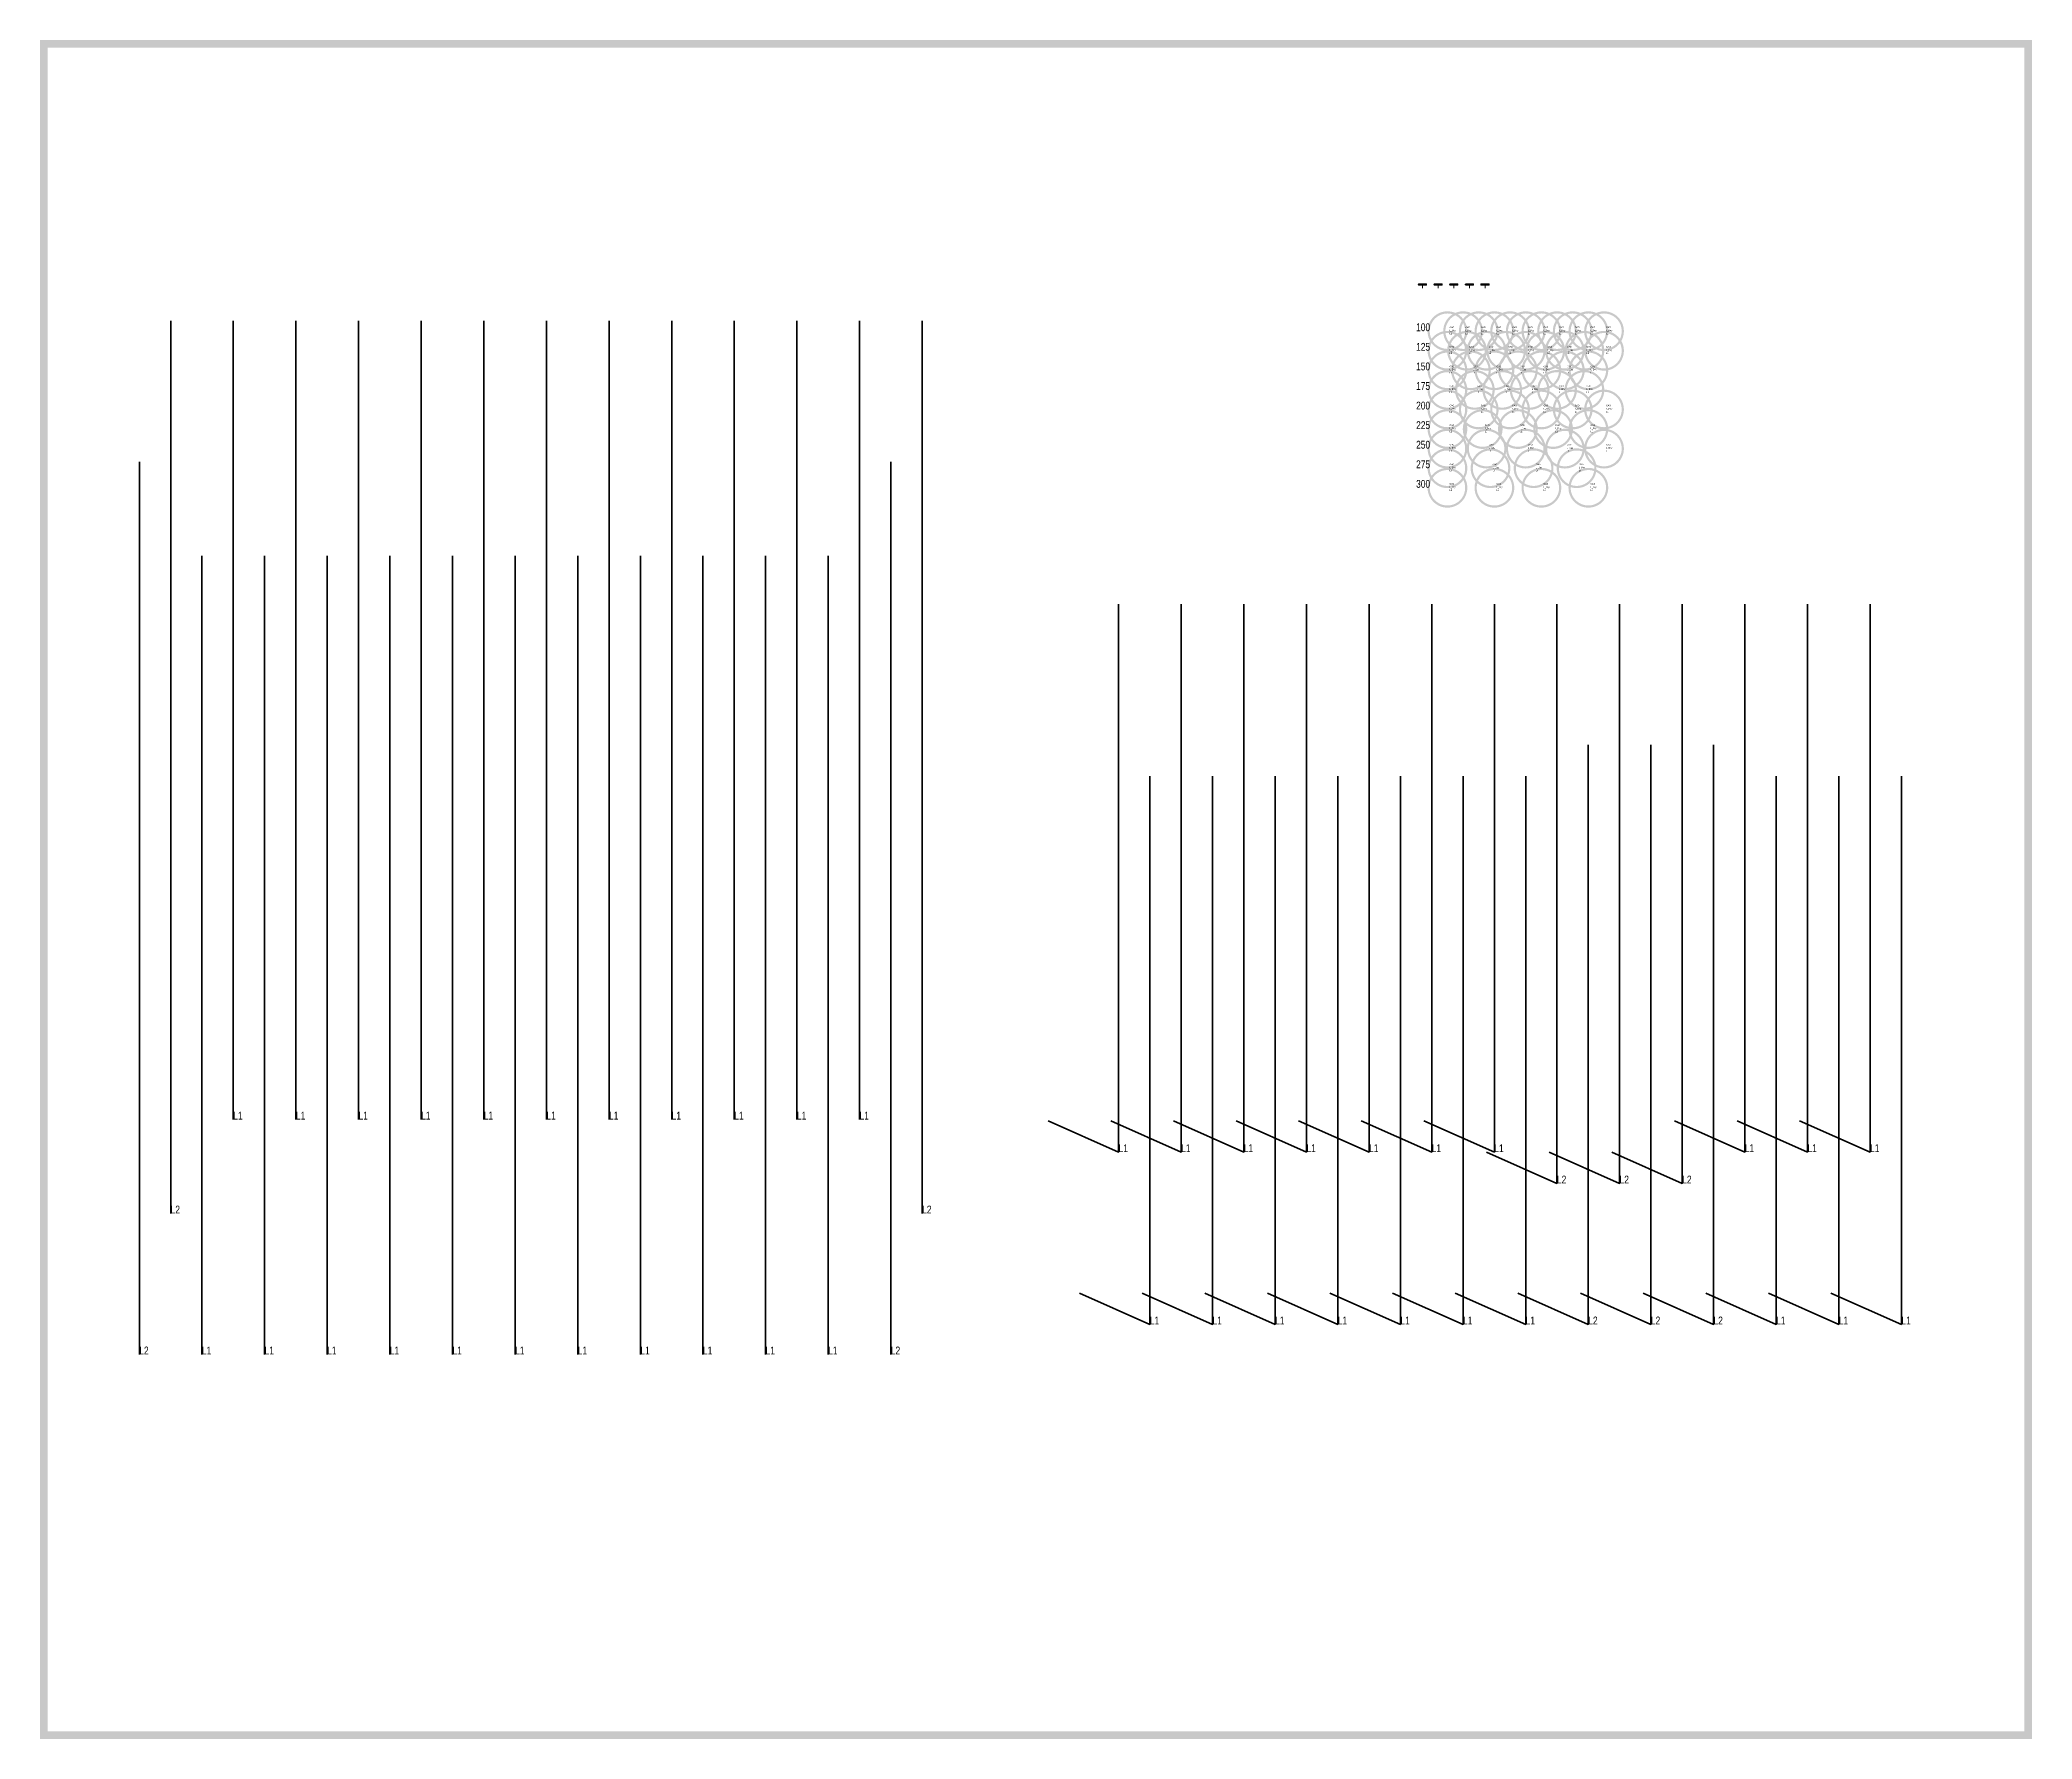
# Model space of a CAD drawing. Header units: millimetres. Extents: x 925681 to 1410834, y 71669 to 296428.
# Drawn here: x 1076529 to 1089254, y 272937 to 283789 of the extents above; entities that cross this region are included whole.
import ezdxf

# ---------------------------------------------------------------- set-up
doc = ezdxf.new("R2010")
doc.units = ezdxf.units.MM
doc.header["$LTSCALE"] = 100
for name, color, linetype, lineweight in [('Ap0305_MB', 41, 'Continuous', 25), ('Ap0315_FL', 145, 'Continuous', 13), ('Ap0401_Reinf', 1, 'Continuous', 50), ('Ap0404_Reinf.slab', 5, 'Continuous', 40)]:
    doc.layers.add(name, color=color, linetype=linetype, lineweight=lineweight)
doc.styles.add('Ap', font='1.shx', dxfattribs={"width": 0.8})
doc.styles.add('Ap_text ghi chu', font='1.shx', dxfattribs={"width": 0.8, "height": 250})

# ---------------------------------------------------------------- blocks, each defined once
blk = doc.blocks.new('*U147')
at = {"layer": 'Ap0401_Reinf', "ltscale": 500, "const_width": 240}
blk.add_lwpolyline([(0, -7, -1), (0, 7, -1)], format="xyb", close=True, dxfattribs=at)
at = {"layer": 'Defpoints', "lineweight": 90, "style": 'Ap_text ghi chu', "width": 0.8}
for tag, p in [('VITRI', (14, 20)), ('TYPE', (14, 0)), ('SH', (14, -20))]:
    blk.add_attdef(tag, p, '', height=10, dxfattribs=at)
blk = doc.blocks.new('*U139')
at = {"lineweight": 90}
for p in [(0, 0), (100, 0), (200, 0), (300, 0), (400, 0), (500, 0), (600, 0), (700, 0), (800, 0), (900, 0), (1000, 0)]:
    blk.add_blockref('*U147', p, dxfattribs=at).add_auto_attribs({'SH': 'L1', 'TYPE': 'L_Day', 'VITRI': 'CAO'})
blk = doc.blocks.new('*U145')
at = {"lineweight": 90}
for p in [(0, 0), (125, 0), (250, 0), (375, 0), (500, 0), (625, 0), (750, 0), (875, 0), (1000, 0)]:
    blk.add_blockref('*U147', p, dxfattribs=at).add_auto_attribs({'SH': 'L1', 'TYPE': 'L_Day', 'VITRI': 'CAO'})
blk = doc.blocks.new('*U140')
at = {"lineweight": 90}
for p in [(0, 0), (150, 0), (300, 0), (450, 0), (600, 0), (750, 0), (900, 0)]:
    blk.add_blockref('*U147', p, dxfattribs=at).add_auto_attribs({'SH': 'L1', 'TYPE': 'L_Day', 'VITRI': 'CAO'})
blk = doc.blocks.new('*U141')
at = {"lineweight": 90}
for p in [(0, 0), (175, 0), (350, 0), (525, 0), (700, 0), (875, 0)]:
    blk.add_blockref('*U147', p, dxfattribs=at).add_auto_attribs({'SH': 'L1', 'TYPE': 'L_Day', 'VITRI': 'CAO'})
blk = doc.blocks.new('*U142')
at = {"lineweight": 90}
for p in [(0, 0), (200, 0), (400, 0), (600, 0), (800, 0), (1000, 0)]:
    blk.add_blockref('*U147', p, dxfattribs=at).add_auto_attribs({'SH': 'L1', 'TYPE': 'L_Day', 'VITRI': 'CAO'})
blk = doc.blocks.new('*U143')
at = {"lineweight": 90}
for p in [(0, 0), (225, 0), (450, 0), (675, 0), (900, 0)]:
    blk.add_blockref('*U147', p, dxfattribs=at).add_auto_attribs({'SH': 'L1', 'TYPE': 'L_Day', 'VITRI': 'CAO'})
blk = doc.blocks.new('*U144')
at = {"lineweight": 90}
for p in [(0, 0), (250, 0), (500, 0), (750, 0), (1000, 0)]:
    blk.add_blockref('*U147', p, dxfattribs=at).add_auto_attribs({'SH': 'L1', 'TYPE': 'L_Day', 'VITRI': 'CAO'})
blk = doc.blocks.new('*U146')
at = {"lineweight": 90}
for p in [(0, 0), (275, 0), (550, 0), (825, 0)]:
    blk.add_blockref('*U147', p, dxfattribs=at).add_auto_attribs({'SH': 'L1', 'TYPE': 'L_Day', 'VITRI': 'CAO'})
blk = doc.blocks.new('*U295')
at = {"lineweight": 90}
for p in [(0, 0), (300, 0), (600, 0), (900, 0)]:
    blk.add_blockref('*U147', p, dxfattribs=at).add_auto_attribs({'SH': 'L1', 'TYPE': 'L_Day', 'VITRI': 'CAO'})
blk = doc.blocks.new('*U150')
at = {"layer": 'Ap0404_Reinf.slab', "lineweight": 90, "ltscale": 10}
blk.add_lwpolyline([(0, 3500), (0, 0), (-450, 200)], dxfattribs=at)
at = {"layer": 'Defpoints', "lineweight": 90, "style": 'Ap_text ghi chu', "width": 0.8}
blk.add_attdef('SH', (0, 0), '', height=50, dxfattribs=at)
blk = doc.blocks.new('*U151')
at = {"layer": 'Ap0404_Reinf.slab', "lineweight": 90, "ltscale": 10}
blk.add_lwpolyline([(0, 3700), (0, 0), (-450, 200)], dxfattribs=at)
at = {"layer": 'Defpoints', "lineweight": 90, "style": 'Ap_text ghi chu', "width": 0.8}
blk.add_attdef('SH', (0, 0), '', height=50, dxfattribs=at)
blk = doc.blocks.new('*U148')
at = {"layer": 'Ap0404_Reinf.slab', "lineweight": 90, "ltscale": 10}
blk.add_lwpolyline([(0, 5700), (0, 0)], dxfattribs=at)
at = {"layer": 'Defpoints', "lineweight": 90, "style": 'Ap_text ghi chu', "width": 0.8}
blk.add_attdef('SH', (0, 0), '', height=50, dxfattribs=at)
blk = doc.blocks.new('*U149')
at = {"layer": 'Ap0404_Reinf.slab', "lineweight": 90, "ltscale": 10}
blk.add_lwpolyline([(0, 5100), (0, 0)], dxfattribs=at)
at = {"layer": 'Defpoints', "lineweight": 90, "style": 'Ap_text ghi chu', "width": 0.8}
blk.add_attdef('SH', (0, 0), '', height=50, dxfattribs=at)
blk = doc.blocks.new('Moc')
at = {"layer": 'Ap0315_FL', "linetype": 'Continuous'}
h = blk.add_hatch(dxfattribs=at)
h.set_pattern_fill('ANSI31', color=256, scale=50, style=0)
h.set_pattern_definition([(45, (-447804.749, -236375.959), (-4.41941738, 4.41941738), [])])
h.paths.add_polyline_path([(25, 18), (25, 28), (-25, 28, 0.6), (-25, 18)])
blk.add_line((0, 18), (0, 0), dxfattribs=at)
blk.add_lwpolyline([(25, 18), (-25, 18, -0.6), (-25, 28), (25, 28), (25, 18)], format="xyb", dxfattribs=at)
blk = doc.blocks.new('*U351')
for p in [(0, 0), (100, 0), (200, 0), (300, 0), (400, 0)]:
    blk.add_blockref('Moc', p)

msp = doc.modelspace()

# ---------------------------------------------------------------- linework, layer by layer
at = {"layer": 'Defpoints', "const_width": 50}
msp.add_lwpolyline([(1076554, 283763.5), (1089229.2, 283763.5), (1089229.2, 272962.3), (1076554, 272962.3)], close=True, dxfattribs=at)

# ---------------------------------------------------------------- block references
for name, p in [('*U351', (1085361, 282203.2)), ('*U139', (1085519.6, 281928.2)), ('*U145', (1085519.6, 281803.2)), ('*U140', (1085519.6, 281678.2)), ('*U141', (1085519.6, 281553.2)), ('*U142', (1085519.6, 281428.2)), ('*U143', (1085519.6, 281303.2)), ('*U144', (1085519.6, 281178.2)), ('*U146', (1085519.6, 281053.2)), ('*U295', (1085519.6, 280928.2))]:
    msp.add_blockref(name, p)
for name, p, values in [('*U148', (1077364.7, 276294.2), {'SH': 'L2'}), ('*U149', (1077764.7, 276894.2), {'SH': 'L1'}), ('*U149', (1078164.7, 276894.2), {'SH': 'L1'}), ('*U149', (1078564.7, 276894.2), {'SH': 'L1'}), ('*U149', (1078964.7, 276894.2), {'SH': 'L1'}), ('*U149', (1079364.7, 276894.2), {'SH': 'L1'}), ('*U149', (1079764.7, 276894.2), {'SH': 'L1'}), ('*U149', (1080164.7, 276894.2), {'SH': 'L1'}), ('*U149', (1080564.7, 276894.2), {'SH': 'L1'}), ('*U149', (1080964.7, 276894.2), {'SH': 'L1'}), ('*U149', (1081364.7, 276894.2), {'SH': 'L1'}), ('*U149', (1081764.7, 276894.2), {'SH': 'L1'}), ('*U148', (1082164.7, 276294.2), {'SH': 'L2'}), ('*U148', (1077164.7, 275394.2), {'SH': 'L2'}), ('*U148', (1081964.7, 275394.2), {'SH': 'L2'}), ('*U149', (1077564.7, 275394.2), {'SH': 'L1'}), ('*U149', (1077964.7, 275394.2), {'SH': 'L1'}), ('*U149', (1078364.7, 275394.2), {'SH': 'L1'}), ('*U149', (1078764.7, 275394.2), {'SH': 'L1'}), ('*U149', (1079164.7, 275394.2), {'SH': 'L1'}), ('*U149', (1079564.7, 275394.2), {'SH': 'L1'}), ('*U149', (1079964.7, 275394.2), {'SH': 'L1'}), ('*U149', (1080364.7, 275394.2), {'SH': 'L1'}), ('*U149', (1080764.7, 275394.2), {'SH': 'L1'}), ('*U149', (1081164.7, 275394.2), {'SH': 'L1'}), ('*U149', (1081564.7, 275394.2), {'SH': 'L1'}), ('*U150', (1083419.2, 276685.8), {'SH': 'L1'}), ('*U150', (1083819.2, 276685.8), {'SH': 'L1'}), ('*U150', (1084219.2, 276685.8), {'SH': 'L1'}), ('*U150', (1084619.2, 276685.8), {'SH': 'L1'}), ('*U150', (1085019.2, 276685.8), {'SH': 'L1'}), ('*U150', (1085419.2, 276685.8), {'SH': 'L1'}), ('*U150', (1085819.2, 276685.8), {'SH': 'L1'}), ('*U151', (1086219.2, 276485.8), {'SH': 'L2'}), ('*U151', (1086619.2, 276485.8), {'SH': 'L2'}), ('*U151', (1087019.2, 276485.8), {'SH': 'L2'}), ('*U150', (1087419.2, 276685.8), {'SH': 'L1'}), ('*U150', (1087819.2, 276685.8), {'SH': 'L1'}), ('*U150', (1088219.2, 276685.8), {'SH': 'L1'}), ('*U151', (1086419.2, 275585.8), {'SH': 'L2'}), ('*U151', (1086819.2, 275585.8), {'SH': 'L2'}), ('*U151', (1087219.2, 275585.8), {'SH': 'L2'}), ('*U150', (1083619.2, 275585.8), {'SH': 'L1'}), ('*U150', (1084019.2, 275585.8), {'SH': 'L1'}), ('*U150', (1084419.2, 275585.8), {'SH': 'L1'}), ('*U150', (1084819.2, 275585.8), {'SH': 'L1'}), ('*U150', (1085219.2, 275585.8), {'SH': 'L1'}), ('*U150', (1085619.2, 275585.8), {'SH': 'L1'}), ('*U150', (1086019.2, 275585.8), {'SH': 'L1'}), ('*U150', (1087619.2, 275585.8), {'SH': 'L1'}), ('*U150', (1088019.2, 275585.8), {'SH': 'L1'}), ('*U150', (1088419.2, 275585.8), {'SH': 'L1'})]:
    msp.add_blockref(name, p).add_auto_attribs(values)

# ---------------------------------------------------------------- texts
at = {"layer": 'Ap0305_MB', "linetype": 'Continuous', "style": 'Ap', "width": 0.8}
for s, p in [('100', (1085319.6, 281928.2)), ('125', (1085319.6, 281803.2)), ('150', (1085319.6, 281678.2)), ('175', (1085319.6, 281553.2)), ('200', (1085319.6, 281428.2)), ('225', (1085319.6, 281303.2)), ('250', (1085319.6, 281178.2)), ('275', (1085319.6, 281053.2)), ('300', (1085319.6, 280928.2))]:
    msp.add_text(s, height=50, dxfattribs=at).set_placement(p)

doc.saveas('drawing.dxf')
